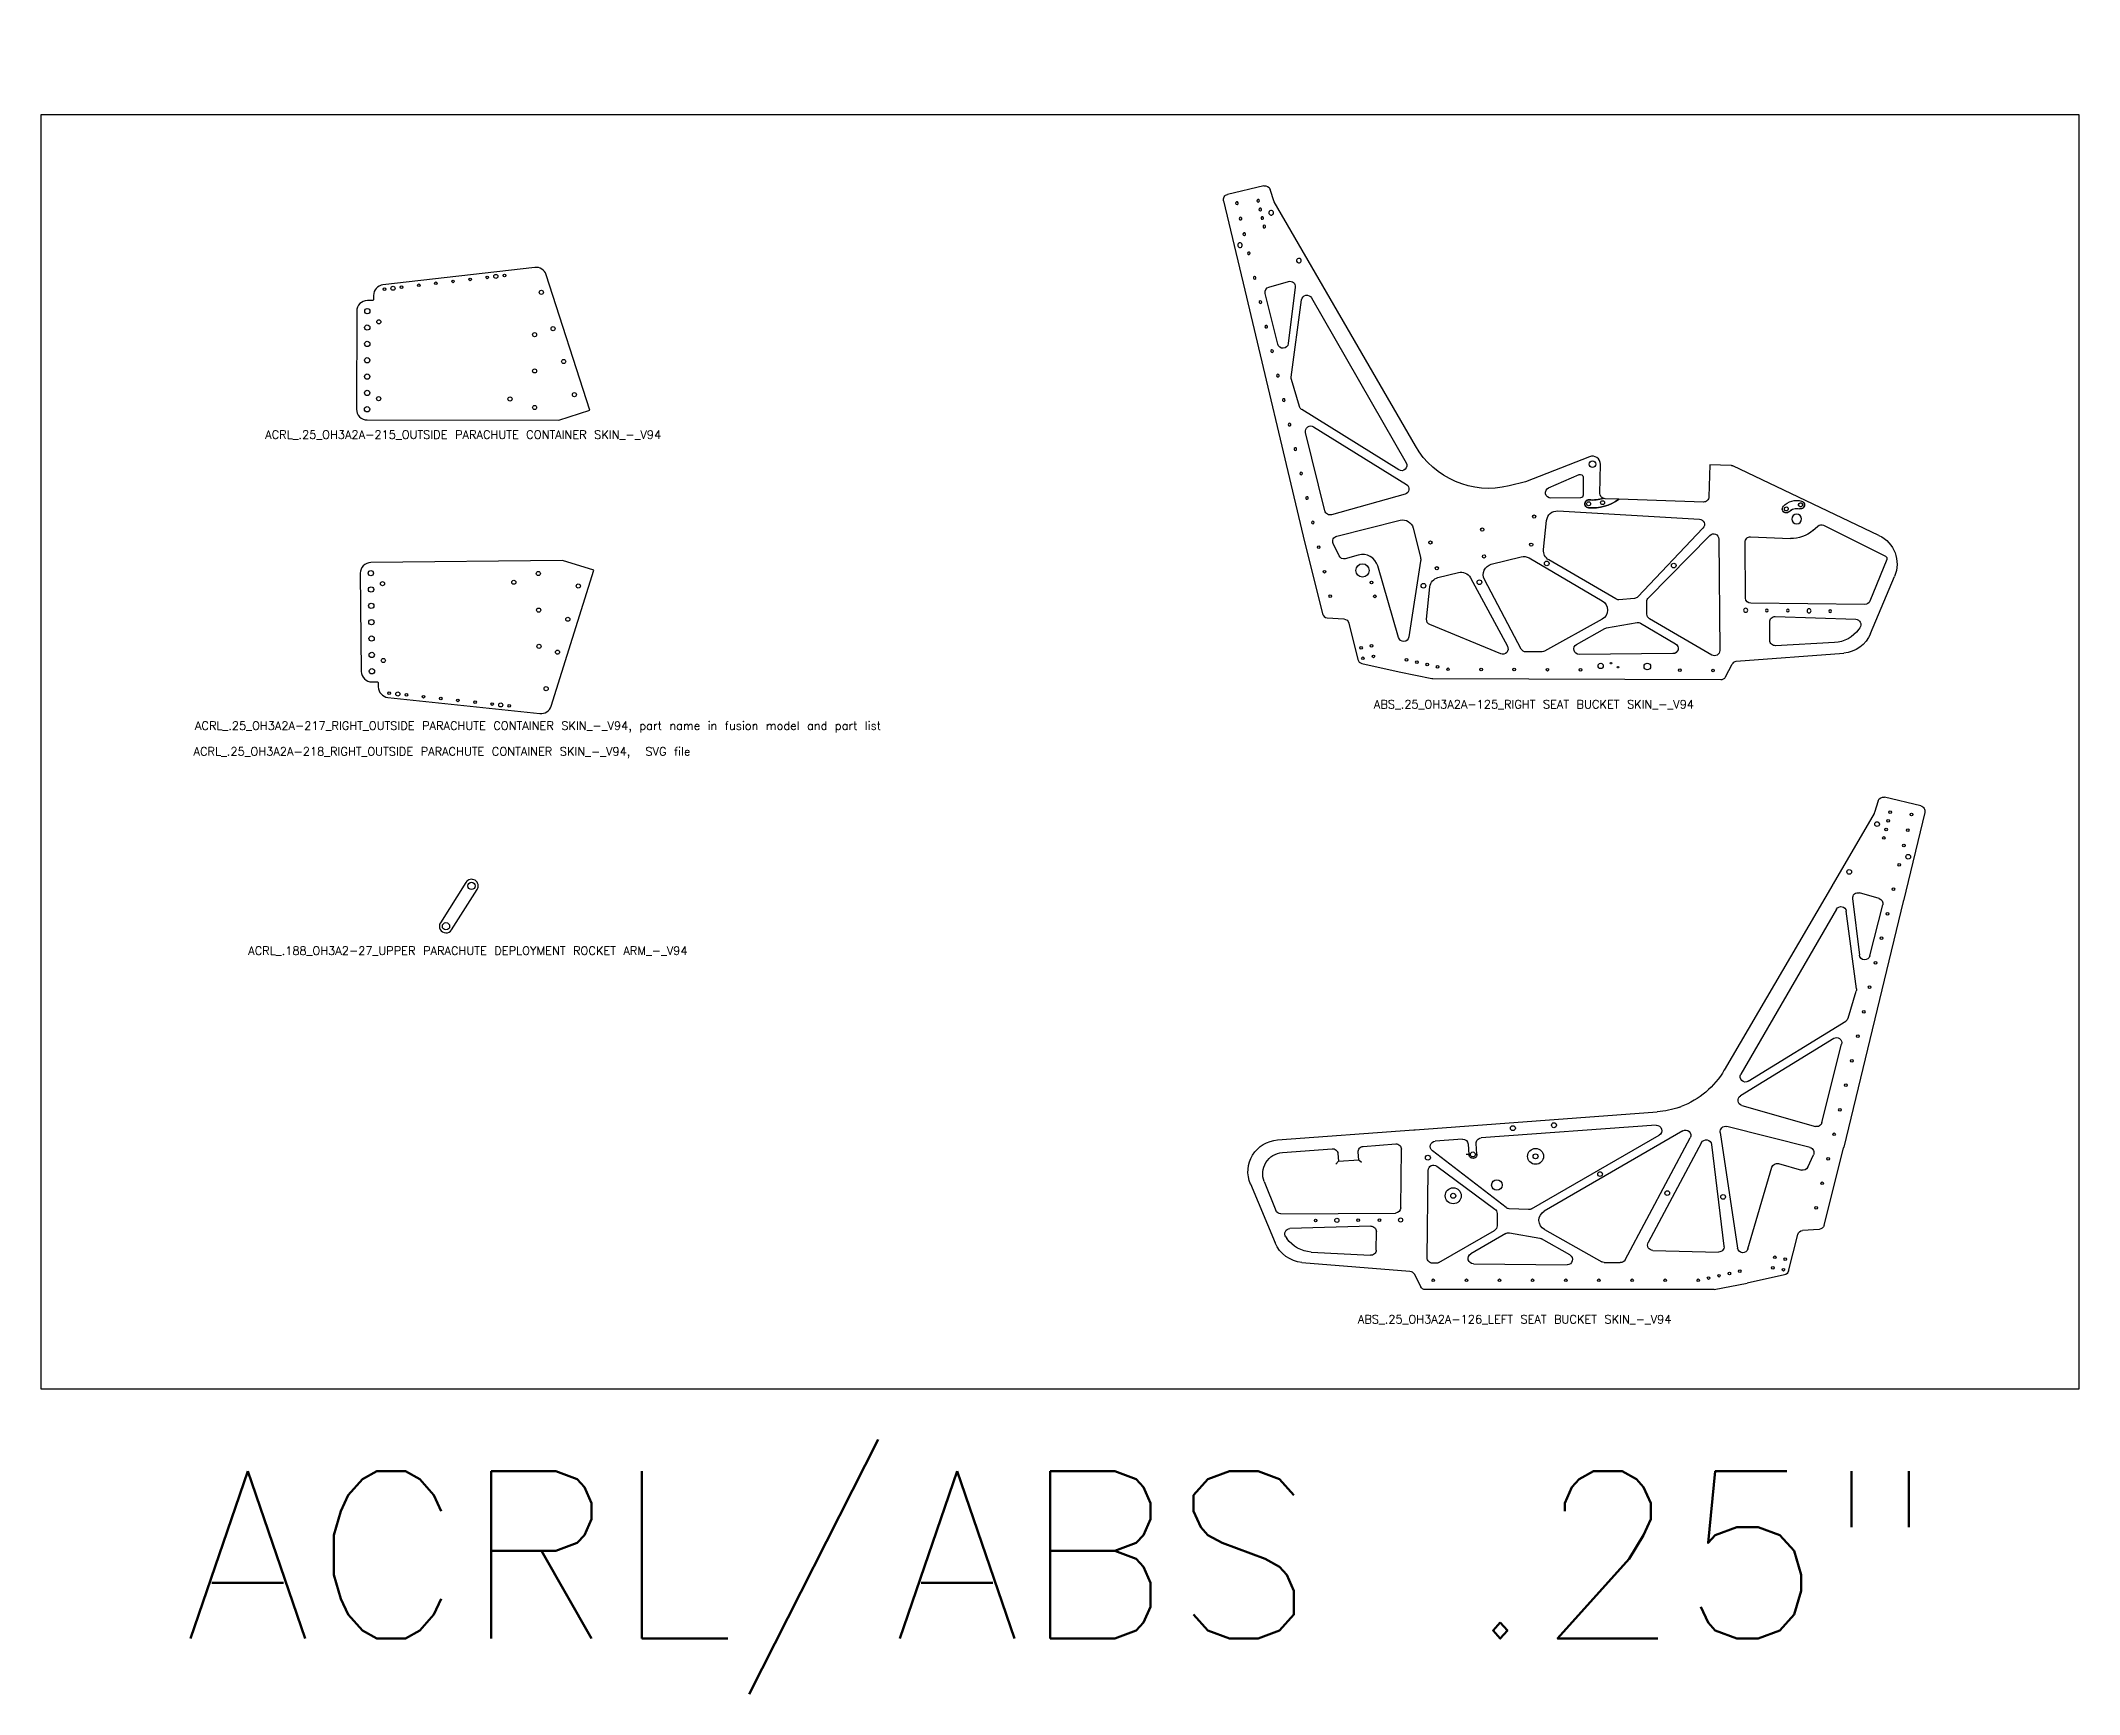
# Model space of a CAD drawing. Header units: inches. Extents: x 109 to 1721, y 29 to 669.
# Drawn here: x 881 to 977, y 32.7 to 110.6 of the extents above; entities that cross this region are included whole.
import ezdxf

# ---------------------------------------------------------------- set-up
doc = ezdxf.new("R2010")
doc.units = ezdxf.units.IN
doc.header["$LTSCALE"] = 0.03937
doc.header["$MEASUREMENT"] = 0
doc.styles.get("Standard").update_dxf_attribs({"font": 'txt.shx'})

msp = doc.modelspace()

# ---------------------------------------------------------------- texts
for s, height, p in [('ACRL_.25_OH3A2A-215_OUTSIDE PARACHUTE CONTAINER SKIN_-_V94', 0.3937, (891.602, 91.834)), ('ABS_.25_OH3A2A-125_RIGHT SEAT BUCKET SKIN_-_V94', 0.3937, (943.816, 79.133)), ('ACRL_.25_OH3A2A-217_RIGHT_OUTSIDE PARACHUTE CONTAINER SKIN_-_V94, part name in fusion model and part list', 0.393701, (888.296, 78.126)), ('ACRL_.25_OH3A2A-218_RIGHT_OUTSIDE PARACHUTE CONTAINER SKIN_-_V94,  SVG file', 0.3937, (888.228, 76.912)), ('ACRL_.188_OH3A2-27_UPPER PARACHUTE DEPLOYMENT ROCKET ARM_-_V94', 0.3937, (890.805, 67.529)), ('ABS_.25_OH3A2A-126_LEFT SEAT BUCKET SKIN_-_V94', 0.3937, (943.06, 50.169)), ('ACRL/ABS .25"', 7.87402, (887.742, 35.329))]:
    msp.add_text(s, height=height).set_placement(p)

# ---------------------------------------------------------------- linework, layer by layer
for p, q in [((938.633, 103.749), (936.924, 103.344)), ((936.738, 103.042), (937.737, 98.84)), ((939.115, 102.998), (938.929, 103.582)), ((941.06, 99.639), (939.115, 102.998)), ((938.875, 98.983), (939.799, 99.245)), ((940.115, 98.974), (939.785, 96.317)), ((945.771, 91.5), (941.06, 99.639)), ((937.737, 98.84), (940.491, 87.246)), ((939.294, 96.287), (938.7, 98.683)), ((939.922, 94.729), (940.415, 98.381)), ((940.879, 98.472), (945.338, 90.703)), ((940.308, 93.356), (939.93, 94.625)), ((944.988, 90.367), (940.416, 93.216)), ((940.978, 92.402), (945.355, 89.681)), ((941.512, 88.437), (940.603, 92.13)), ((967.602, 87.286), (960.728, 90.558)), ((945.29, 89.229), (941.822, 88.256)), ((964.489, 87.516), (964.722, 87.723)), ((964.997, 87.759), (967.909, 86.304)), ((961.32, 84.334), (961.301, 86.968)), ((961.56, 87.219), (963.436, 87.14)), ((967.969, 86.145), (967.175, 84.189)), ((967.203, 82.656), (968.337, 85.345)), ((966.942, 84.033), (961.567, 84.086)), ((962.465, 82.338), (962.459, 83.211)), ((962.716, 83.463), (966.509, 83.332)), ((966.703, 82.938), (966.649, 82.862)), ((960.885, 81.355), (965.943, 81.745)), ((965.509, 82.233), (962.727, 82.09)), ((969.576, 74.541), (967.868, 74.954)), ((967.37, 74.181), (965.443, 70.881)), ((967.572, 74.788), (967.392, 74.23)), ((969.76, 74.239), (968.752, 70.071)), ((965.423, 70.847), (960.319, 62.105)), ((966.364, 70.177), (966.683, 67.514)), ((967.605, 70.182), (966.682, 70.447)), ((965.598, 69.677), (961.102, 61.911)), ((968.743, 70.034), (965.944, 58.475)), ((966.538, 65.924), (966.062, 69.584)), ((967.173, 67.482), (967.778, 69.88)), ((966.145, 64.55), (966.529, 65.819)), ((961.45, 61.573), (966.037, 64.41)), ((965.471, 63.596), (961.081, 60.888)), ((964.918, 59.626), (965.844, 63.323)), ((945.757, 59.29), (957.16, 60.133)), ((961.143, 60.434), (964.607, 59.446)), ((939.275, 58.811), (945.698, 59.286)), ((943.306, 58.507), (944.844, 58.624)), ((947.99, 58.844), (946.705, 58.751)), ((948.257, 58.612), (948.292, 58.129)), ((948.666, 58.141), (948.63, 58.639)), ((957.105, 59.501), (948.862, 58.907)), ((951.239, 55.562), (957.248, 59.035)), ((958.368, 59.247), (951.84, 55.456)), ((955.644, 53.164), (958.714, 58.913)), ((959.249, 58.684), (956.737, 53.978)), ((959.718, 58.596), (960.304, 53.809)), ((960.124, 59.166), (960.941, 53.714)), ((964.355, 58.451), (960.433, 59.445)), ((939.506, 58.217), (941.851, 58.396)), ((942.146, 57.809), (942.031, 57.674)), ((942.119, 58.165), (942.146, 57.809)), ((942.146, 57.809), (943.103, 57.881)), ((943.103, 57.881), (943.076, 58.238)), ((943.103, 57.881), (943.237, 57.766)), ((945.081, 55.615), (945.113, 58.372)), ((950.044, 55.623), (946.571, 58.304)), ((962.868, 57.694), (963.952, 57.389)), ((964.246, 57.523), (964.519, 58.102)), ((965.017, 54.788), (965.935, 58.438)), ((938.002, 56.736), (939.163, 53.962)), ((938.654, 56.847), (939.198, 55.495)), ((946.328, 53.261), (946.375, 57.379)), ((946.774, 57.577), (949.516, 55.554)), ((961.428, 53.681), (962.56, 57.524)), ((939.432, 55.338), (944.832, 55.368)), ((943.675, 54.75), (939.864, 54.635)), ((949.617, 55.353), (949.618, 54.769)), ((951.102, 55.528), (950.185, 55.571)), ((939.667, 54.242), (939.721, 54.165)), ((943.922, 53.623), (943.933, 54.497)), ((946.877, 53.04), (949.493, 54.552)), ((950.029, 54.404), (948.38, 53.446)), ((950.197, 54.434), (951.631, 54.185)), ((953.044, 53.396), (951.713, 54.156)), ((951.846, 54.587), (954.548, 53.072)), ((963.343, 52.638), (963.777, 54.359)), ((964.792, 54.6), (964.002, 54.547)), ((940.426, 53.046), (945.506, 52.634)), ((940.864, 53.532), (943.659, 53.377)), ((946.749, 53.006), (946.575, 53.008)), ((948.502, 52.98), (952.917, 52.929)), ((954.667, 53.04), (955.421, 53.032)), ((956.95, 53.61), (960.049, 53.529)), ((945.706, 52.501), (946.021, 51.899)), ((959.845, 51.77), (961.392, 52.064)), ((963.155, 52.456), (961.392, 52.064)), ((959.799, 51.765), (946.242, 51.765))]:
    msp.add_line(p, q)
at = {"color": 0, "linetype": 'ByBlock', "lineweight": -2}
msp.add_lwpolyline([(977.034, 47.089), (977.034, 107.089), (881.034, 107.089), (881.034, 47.089)], close=True, dxfattribs=at)
for points in [[(896.402, 92.724), (905.436, 92.704), (906.899, 93.176), (904.838, 99.562, 0.357408), (904.305, 99.905), (897.15, 99.082, 0.380425), (896.707, 98.587), (896.706, 98.406, -0.414214), (896.644, 98.344), (896.414, 98.344, 0.414214), (895.913, 97.846), (895.903, 93.225, 0.414214)], [(952.047, 89.523), (953.491, 90.15, -0.537445), (953.666, 90.036), (953.672, 89.18, -0.414214), (953.548, 89.054), (952.149, 89.044, -0.816871)], [(955.204, 84.291), (952.053, 86.13, -0.294718), (951.808, 86.614), (951.951, 87.989, -0.400665), (952.477, 88.436), (959.148, 88.052, -0.638144), (959.315, 87.63), (956.247, 84.395, -0.184452), (956.087, 84.318), (955.351, 84.257, -0.153915)], [(954.617, 89.03, -0.099523), (953.956, 88.958, 1), (953.922, 88.584, 0.185647), (955.346, 88.989), (954.705, 89.01, -0.091335)], [(942.072, 87.253), (945.057, 87.996, -0.413875), (945.663, 87.632), (946.005, 86.261, -0.099823), (946.015, 86.064), (945.465, 82.501, -0.803059), (944.978, 82.47), (944, 85.843, 0.41065), (943.08, 86.357), (942.47, 86.188, -0.366258), (942.176, 86.324), (941.905, 86.905, -0.471832)], [(959.728, 81.65), (956.8, 83.359, -0.264684), (956.676, 83.573), (956.672, 84.172, -0.198912), (956.744, 84.349), (959.637, 87.286, -0.668179), (960.065, 87.112), (960.104, 81.867, -0.581423)], [(905.609, 86.103), (896.575, 86.006, 0.414214), (896.08, 85.501), (896.13, 80.881, 0.414214), (896.635, 80.386), (896.864, 80.388, -0.414214), (896.928, 80.327), (896.93, 80.146, 0.380425), (897.377, 79.654), (904.539, 78.892, 0.357408), (905.069, 79.24), (907.076, 85.643)], [(946.298, 83.341), (946.459, 84.867, -0.314888), (946.835, 85.299), (947.798, 85.54, -0.342685), (948.359, 85.293), (950.105, 82.06, -0.705087), (949.79, 81.71), (946.451, 83.084, -0.333013)], [(950.759, 81.928), (949.026, 85.209, -0.486755), (949.346, 85.927), (950.753, 86.279, -0.196314), (951.127, 86.225), (954.574, 84.204, -0.580682), (954.563, 83.335), (951.856, 81.832, -0.125522), (951.736, 81.801), (950.982, 81.795, -0.279979)], [(956.38, 83.144), (958.026, 82.18, -0.761724), (957.901, 81.714), (953.486, 81.681, -0.77389), (953.361, 82.149), (954.696, 82.903, -0.086903), (954.777, 82.932), (956.212, 83.175, -0.176327)], [(968.193, 74.247, -1), (968.068, 74.247, -1)], [(969.195, 74.134, -1), (969.07, 74.134, -1)], [(967.624, 73.684, -1), (967.403, 73.684, -1)], [(967.899, 73.033, -1), (967.774, 73.033, -1)], [(967.997, 73.437, -1), (967.872, 73.437, -1)], [(968.095, 73.842, -1), (967.97, 73.842, -1)], [(969.018, 73.405, -1), (968.893, 73.405, -1)], [(968.842, 72.676, -1), (968.717, 72.676, -1)], [(969.091, 72.148, -1), (968.87, 72.148, -1)], [(901.586, 70.607, 1), (901.058, 70.942), (899.854, 69.041, 1), (900.382, 68.707)], [(966.311, 71.436, -1), (966.09, 71.436, -1)], [(968.623, 71.772, -1), (968.498, 71.772, -1)], [(968.344, 70.618, -1), (968.219, 70.618, -1)], [(968.064, 69.465, -1), (967.939, 69.465, -1)], [(967.785, 68.311, -1), (967.66, 68.311, -1)], [(967.506, 67.157, -1), (967.381, 67.157, -1)], [(967.226, 66.002, -1), (967.101, 66.002, -1)], [(966.947, 64.848, -1), (966.822, 64.848, -1)], [(966.667, 63.694, -1), (966.542, 63.694, -1)], [(966.388, 62.54, -1), (966.263, 62.54, -1)], [(966.109, 61.386, -1), (965.984, 61.386, -1)], [(952.18, 59.506, -0.998991), (952.414, 59.506, -0.998991)], [(965.829, 60.232, -1), (965.704, 60.232, -1)], [(950.246, 59.366, -0.998991), (950.48, 59.366, -0.998991)], [(965.55, 59.078, -1), (965.425, 59.078, -1)], [(946.243, 57.974, -0.998991), (946.477, 57.974, -0.998991)], [(948.362, 58.127, -0.998991), (948.596, 58.127, -0.998991)], [(951.806, 58.038, -1), (951.056, 58.038, -1)], [(951.314, 58.038, -0.998991), (951.548, 58.038, -0.998991)], [(965.271, 57.924, -1), (965.146, 57.924, -1)], [(949.86, 56.688, -1), (949.36, 56.688, -1)], [(954.356, 57.204, -0.99768), (954.577, 57.204, -0.99768)], [(964.991, 56.77, -1), (964.866, 56.77, -1)], [(947.929, 56.181, -1), (947.179, 56.181, -1)], [(947.437, 56.181, -0.998991), (947.671, 56.181, -0.998991)], [(957.743, 56.306, -1), (957.522, 56.306, -1)], [(960.375, 56.13, -1), (960.154, 56.13, -1)], [(941.137, 55.018, -1), (941.012, 55.018, -1)], [(941.977, 55.023, -0.998891), (942.171, 55.023, -0.998891)], [(943.136, 55.029, -1), (943.011, 55.029, -1)], [(944.136, 55.034, -1), (944.011, 55.034, -1)], [(944.977, 55.04, -1), (945.171, 55.04, -1)], [(964.712, 55.616, -1), (964.587, 55.616, -1)], [(962.671, 52.792, -1), (962.546, 52.792, -1)], [(962.764, 53.283, -1), (962.639, 53.283, -1)], [(963.255, 53.191, -1), (963.13, 53.191, -1)], [(946.676, 52.2, -1), (946.551, 52.2, -1)], [(948.236, 52.2, -1), (948.111, 52.2, -1)], [(949.796, 52.2, -1), (949.671, 52.2, -1)], [(951.356, 52.2, -1), (951.231, 52.2, -1)], [(952.916, 52.2, -1), (952.791, 52.2, -1)], [(954.476, 52.2, -1), (954.351, 52.2, -1)], [(956.036, 52.2, -1), (955.911, 52.2, -1)], [(957.596, 52.2, -1), (957.471, 52.2, -1)], [(959.156, 52.2, -1), (959.031, 52.2, -1)], [(959.644, 52.308, -1), (959.519, 52.308, -1)], [(960.132, 52.417, -1), (960.007, 52.417, -1)], [(960.62, 52.525, -1), (960.495, 52.525, -1)], [(961.108, 52.634, -1), (960.983, 52.634, -1)], [(963.163, 52.7, -1), (963.038, 52.7, -1)]]:
    msp.add_lwpolyline(points, format="xyb", close=True)
for points in [[(960.654, 90.58), (960.654, 90.581, 0.0128), (960.641, 90.582), (959.645, 90.615), (959.595, 89.098, -0.414214), (959.337, 88.856), (955.346, 88.989, -0.185647), (953.922, 88.584, -1), (953.956, 88.958, 0.099523), (954.617, 89.03, -0.305831), (954.464, 89.264), (954.483, 90.633, 0.533232), (953.971, 90.987), (950.961, 89.804), (950.184, 89.614)], [(940.491, 87.246), (941.394, 83.593, 0.325129), (941.619, 83.403), (942.408, 83.347, -0.324972), (942.632, 83.158), (943.059, 81.436, 0.28351), (943.246, 81.252), (945.007, 80.853), (946.553, 80.552, 0.047001), (946.599, 80.547), (960.156, 80.49, 0.278978), (960.378, 80.623), (960.696, 81.223, -0.085671), (960.77, 81.317)]]:
    msp.add_lwpolyline(points, format="xyb")
for centre, radius in [((897.219, 98.879), 0.0625), ((897.623, 98.925), 0.0968), ((898.027, 98.972), 0.0625), ((898.834, 99.064), 0.0625), ((899.641, 99.157), 0.0625), ((900.448, 99.25), 0.0625), ((901.255, 99.343), 0.0625), ((902.063, 99.436), 0.0625), ((902.466, 99.482), 0.0968), ((902.87, 99.529), 0.0625), ((896.413, 97.844), 0.125), ((904.609, 98.733), 0.0968), ((896.411, 97.074), 0.125), ((896.954, 97.343), 0.0967), ((905.162, 97.021), 0.0968), ((896.41, 96.304), 0.125), ((904.289, 96.739), 0.0968), ((896.408, 95.534), 0.125), ((904.29, 95.032), 0.0968), ((905.661, 95.474), 0.0968), ((896.404, 93.994), 0.125), ((896.406, 94.764), 0.125), ((896.403, 93.224), 0.125), ((896.946, 93.723), 0.0968), ((903.13, 93.709), 0.0968), ((904.291, 93.309), 0.0968), ((906.165, 93.914), 0.0968), ((954.108, 90.638), 0.156), ((954.108, 90.638), 0.156), ((953.93, 88.772), 0.094), ((953.93, 88.772), 0.094), ((954.587, 88.826), 0.094), ((954.587, 88.826), 0.094), ((948.921, 87.56), 0.076), ((948.921, 87.56), 0.076), ((951.365, 88.171), 0.076), ((951.365, 88.171), 0.076), ((941.216, 86.729), 0.0625), ((941.216, 86.729), 0.0625), ((946.478, 86.949), 0.076), ((946.478, 86.949), 0.076), ((951.226, 86.848), 0.076), ((951.226, 86.848), 0.076), ((896.58, 85.506), 0.125), ((904.469, 85.488), 0.0968), ((941.491, 85.574), 0.0625), ((941.491, 85.574), 0.0625), ((943.28, 85.634), 0.313), ((943.28, 85.634), 0.313), ((946.781, 85.737), 0.076), ((946.781, 85.737), 0.076), ((949.004, 86.293), 0.076), ((949.004, 86.293), 0.076), ((951.955, 85.964), 0.111), ((951.955, 85.964), 0.111), ((957.937, 85.865), 0.111), ((957.937, 85.865), 0.111), ((896.588, 84.736), 0.125), ((897.127, 85.012), 0.0968), ((903.311, 85.078), 0.0968), ((906.348, 84.899), 0.0968), ((941.765, 84.419), 0.0625), ((941.765, 84.419), 0.0625), ((943.705, 85.067), 0.0645), ((943.705, 85.067), 0.0645), ((946.152, 84.914), 0.111), ((946.152, 84.914), 0.111), ((948.785, 85.079), 0.111), ((948.785, 85.079), 0.111), ((896.597, 83.966), 0.125), ((904.483, 83.765), 0.0968), ((943.86, 84.415), 0.0645), ((943.86, 84.415), 0.0645), ((896.605, 83.196), 0.125), ((905.857, 83.334), 0.0968), ((896.613, 82.426), 0.125), ((896.621, 81.656), 0.125), ((904.496, 82.058), 0.0968), ((905.371, 81.784), 0.0968), ((943.211, 81.988), 0.0625), ((943.211, 81.988), 0.0625), ((943.703, 82.078), 0.0625), ((943.703, 82.078), 0.0625), ((943.793, 81.586), 0.0625), ((943.793, 81.586), 0.0625), ((896.63, 80.886), 0.125), ((897.166, 81.392), 0.0967), ((943.302, 81.496), 0.0625), ((945.356, 81.421), 0.0625), ((945.356, 81.421), 0.0625), ((945.844, 81.311), 0.0625), ((945.844, 81.311), 0.0625), ((946.332, 81.2), 0.0625), ((946.332, 81.2), 0.0625), ((946.819, 81.09), 0.0625), ((946.819, 81.09), 0.0625), ((947.307, 80.979), 0.0625), ((947.307, 80.979), 0.0625), ((948.867, 80.972), 0.0625), ((948.867, 80.972), 0.0625), ((950.427, 80.966), 0.0625), ((950.427, 80.966), 0.0625), ((951.987, 80.959), 0.0625), ((951.987, 80.959), 0.0625), ((953.547, 80.952), 0.0625), ((953.547, 80.952), 0.0625), ((954.497, 81.138), 0.125), ((954.497, 81.138), 0.125), ((954.987, 81.267), 0.0365), ((954.987, 81.267), 0.0365), ((955.317, 81.079), 0.0365), ((955.317, 81.079), 0.0365), ((956.694, 81.105), 0.156), ((956.694, 81.105), 0.156), ((958.227, 80.933), 0.0625), ((958.227, 80.933), 0.0625), ((959.787, 80.926), 0.0625), ((959.787, 80.926), 0.0625), ((897.445, 79.858), 0.0625), ((897.849, 79.815), 0.0968), ((898.253, 79.772), 0.0625), ((899.061, 79.686), 0.0625), ((904.833, 80.067), 0.0968), ((899.869, 79.601), 0.0625), ((900.677, 79.515), 0.0625), ((901.485, 79.429), 0.0625), ((902.292, 79.343), 0.0625), ((902.696, 79.3), 0.0968), ((903.1, 79.257), 0.0625), ((901.322, 70.775), 0.172), ((900.118, 68.874), 0.172)]:
    msp.add_circle(centre, radius)
at = {"extrusion": (0, 0, -1)}
for centre, radius, start, end in [((-967.81, 74.711), 0.25, 17.91745, 103.60195), ((-967.154, 74.307), 0.25, 197.91787, 210.27704), ((-969.518, 74.298), 0.25, 103.60226, 193.6086), ((-966.613, 70.207), 0.25, 353.18682, 106.05576), ((-967.536, 69.941), 0.25, 106.0554, 194.15893), ((-965.814, 69.552), 0.25, 30.06564, 172.59713), ((-966.931, 67.543), 0.25, 194.15964, 353.18622), ((-966.29, 65.892), 0.25, 172.59681, 196.84793), ((-965.905, 64.622), 0.25, 196.84845, 238.26416), ((-965.602, 63.384), 0.25, 58.32358, 194.07088), ((-956.865, 64.122), 4, 210.27645, 249.24473), ((-961.319, 61.786), 0.25, 238.26415, 30.06527), ((-961.212, 60.675), 0.25, 285.92402, 58.32332), ((-956.865, 64.122), 4, 250.23911, 265.7708), ((-964.675, 59.687), 0.25, 194.07107, 285.92384), ((-939.386, 57.315), 1.5, 337.28738, 85.77079), ((-944.863, 58.374), 0.25, 85.64451, 180.66647), ((-946.723, 58.502), 0.25, 307.66713, 85.87491), ((-948.008, 58.594), 0.25, 85.87475, 175.87475), ((-948.88, 58.657), 0.25, 355.87477, 85.87497), ((-957.123, 59.252), 0.25, 85.87444, 239.96785), ((-958.494, 59.03), 0.25, 59.85551, 208.10203), ((-959.47, 58.566), 0.25, 28.10225, 173.02377), ((-960.372, 59.203), 0.25, 351.48079, 104.21681), ((-939.582, 57.22), 1, 338.07121, 85.64434), ((-941.87, 58.147), 0.25, 85.64435, 175.64436), ((-943.325, 58.257), 0.25, 355.64435, 85.6444), ((-946.625, 57.376), 0.25, 0.66636, 126.41897), ((-948.479, 58.127), 0.187, 175.87479, 0.66643), ((-962.8, 57.453), 0.25, 16.41484, 105.71676), ((-964.293, 58.209), 0.25, 104.21668, 205.25427), ((-964.02, 57.629), 0.25, 205.25418, 285.71719), ((-939.43, 55.588), 0.25, 269.68594, 338.07113), ((-943.683, 54.5), 0.25, 88.2845, 180.66649), ((-944.831, 55.618), 0.25, 180.66647, 269.68564), ((-949.368, 54.769), 0.25, 179.96771, 239.9677), ((-949.367, 55.353), 0.25, 126.41885, 179.96779), ((-950.196, 55.821), 0.25, 272.66713, 307.66713), ((-951.114, 55.778), 0.25, 239.96773, 272.66721), ((-952.091, 55.023), 0.5, 299.28427, 59.85606), ((-964.775, 54.849), 0.25, 194.12088, 266.16403), ((-940.547, 54.541), 1.5, 274.6354, 337.28739), ((-939.872, 54.386), 0.25, 324.82887, 88.28464), ((-940.947, 55.029), 1.5, 273.17112, 324.82888), ((-950.154, 54.188), 0.25, 59.85614, 99.85597), ((-951.589, 53.938), 0.25, 99.85607, 119.72281), ((-956.957, 53.86), 0.25, 271.50737, 28.10205), ((-960.056, 53.779), 0.25, 173.0239, 271.50784), ((-964.019, 54.298), 0.25, 14.1534, 86.1644), ((-943.672, 53.626), 0.25, 180.66619, 273.17106), ((-946.578, 53.258), 0.25, 270.66641, 0.66644), ((-946.752, 53.256), 0.25, 239.96778, 270.66628), ((-948.505, 53.23), 0.25, 270.66661, 59.85608), ((-952.92, 53.179), 0.25, 119.72285, 270.66643), ((-954.67, 53.29), 0.25, 270.66633, 299.28427), ((-955.424, 53.282), 0.25, 208.1019, 270.66617), ((-961.188, 53.751), 0.25, 196.4156, 351.48009), ((-945.486, 52.385), 0.25, 94.63522, 122.69988), ((-945.484, 52.385), 0.25, 141.05582, 152.3516), ((-946.242, 52.015), 0.25, 270.00001, 332.3518), ((-963.1, 52.7), 0.25, 194.1534, 257.46773), ((-959.799, 52.015), 0.25, 259.23617, 269.99978)]:
    msp.add_arc(centre, radius, start, end, dxfattribs=at)
for centre, major_axis, ratio, start_param, end_param in [((938.691, 103.506), (-0.059, 0.243), 1, 0.004537, 1.500016), ((936.981, 103.1), (-0.059, 0.243), 1, 4.716809, 6.287723), ((938.943, 98.743), (-0.243, -0.059), 0.998049, 6.27995, 7.817645), ((939.867, 99.005), (0.243, 0.059), 0.998049, 4.676053, 6.645983), ((940.662, 98.348), (-0.243, -0.059), 0.998049, 0.373085, 2.860743), ((939.537, 96.347), (0.243, 0.059), 0.998049, 0.362797, 3.138358), ((940.17, 94.696), (-0.243, -0.059), 0.998049, 6.233007, 6.656271), ((940.548, 93.428), (-0.243, -0.059), 0.998049, 5.510165, 6.233007), ((940.846, 92.19), (-0.243, -0.059), 0.998049, 6.281485, 8.650729), ((949.234, 93.5), (-0.949, 3.886), 0.999987, 3.141593, 4.427851), ((945.121, 90.579), (0.243, 0.059), 0.998049, 6.002336, 8.651757), ((960.621, 90.332), (-0.002, 0.25), 0.995396, 0.139588, 0.449836), ((945.222, 89.469), (0.243, 0.059), 0.998049, 5.509137, 7.819941), ((941.755, 88.496), (-0.243, -0.059), 0.998049, 4.678348, 6.281485), ((963.239, 88.531), (0.001, -0.187), 0.995396, 5.482032, 8.623625), ((963.234, 88.531), (0.001, -0.187), 0.995396, 5.482032, 8.623625), ((963.729, 88.057), (-0.006, 0.875), 0.995396, 5.482032, 6.551156), ((963.734, 88.057), (-0.006, 0.875), 0.995396, 5.482032, 6.551156), ((963.239, 88.531), (0.0007, -0.094), 0.995396, 5.482032, 8.623625), ((963.239, 88.531), (0.0007, -0.094), 0.995396, 5.482032, 8.623625), ((963.239, 88.531), (-0.0007, 0.094), 0.995396, 5.482032, 8.623625), ((963.239, 88.531), (-0.0007, 0.094), 0.995396, 5.482032, 8.623625), ((963.729, 88.057), (-0.004, 0.5), 0.995396, 5.482032, 6.551156), ((963.734, 88.057), (-0.004, 0.5), 0.995396, 5.482032, 6.551156), ((963.91, 88.721), (-0.0007, 0.094), 0.995396, 3.409563, 6.551156), ((963.91, 88.721), (-0.0007, 0.094), 0.995396, 3.409563, 6.551156), ((963.905, 88.721), (0.001, -0.187), 0.995396, 3.409563, 6.551156), ((963.91, 88.721), (0.001, -0.187), 0.995396, 3.409563, 6.551156), ((963.91, 88.721), (0.0007, -0.094), 0.995396, 3.409563, 6.551156), ((963.91, 88.721), (0.0007, -0.094), 0.995396, 3.409563, 6.551156), ((963.499, 88.639), (0.011, -1.5), 0.995396, 5.565717, 6.33269), ((964.887, 87.536), (-0.002, 0.25), 0.995396, 5.565717, 6.752243), ((961.55, 86.97), (-0.002, 0.25), 0.995396, 4.712389, 6.33269), ((966.963, 85.93), (0.011, -1.5), 0.995396, 3.591429, 5.120431), ((967.853, 86.192), (0.001, -0.125), 0.995396, 3.610651, 5.106752), ((961.569, 84.336), (0.002, -0.25), 0.995396, 0.01712, 1.570796), ((966.945, 84.283), (0.002, -0.25), 0.995396, 5.106752, 6.300305), ((962.707, 83.213), (-0.002, 0.25), 0.995396, 4.712389, 6.324758), ((965.433, 83.731), (0.011, -1.5), 0.995396, 5.337873, 6.239471), ((965.829, 83.241), (0.011, -1.5), 0.995396, 5.120431, 6.213915), ((966.5, 83.082), (-0.002, 0.25), 0.995396, 0.041573, 2.19628), ((962.714, 82.34), (0.002, -0.25), 0.995396, 6.239471, 7.853982), ((960.904, 81.106), (-0.002, 0.25), 0.995396, 5.724096, 6.213915)]:
    msp.add_ellipse(centre, major_axis=major_axis, ratio=ratio, start_param=start_param, end_param=end_param, dxfattribs=at)
for centre, major_axis, ratio in [((937.366, 102.935), (-0.0147, 0.0607), 1), ((937.366, 102.935), (-0.0147, 0.0607), 1), ((938.368, 103.044), (-0.0147, 0.0607), 1), ((938.368, 103.044), (-0.0147, 0.0607), 1), ((937.54, 102.205), (-0.0147, 0.0607), 1), ((937.54, 102.205), (-0.0147, 0.0607), 1), ((938.464, 102.639), (-0.0147, 0.0607), 1), ((938.464, 102.639), (-0.0147, 0.0607), 1), ((938.561, 102.233), (-0.0147, 0.0607), 1), ((938.561, 102.233), (-0.0147, 0.0607), 1), ((938.657, 101.828), (-0.0147, 0.0607), 1), ((938.657, 101.828), (-0.0147, 0.0607), 1), ((938.983, 102.479), (-0.026, 0.107), 1), ((938.983, 102.479), (-0.026, 0.107), 1), ((937.51, 100.949), (-0.026, 0.107), 1), ((937.51, 100.949), (-0.026, 0.107), 1), ((937.713, 101.475), (-0.0147, 0.0607), 1), ((937.713, 101.475), (-0.0147, 0.0607), 1), ((937.928, 100.571), (-0.0147, 0.0607), 1), ((937.928, 100.571), (-0.0147, 0.0607), 1), ((940.286, 100.224), (-0.026, 0.107), 1), ((940.286, 100.224), (-0.026, 0.107), 1), ((938.202, 99.416), (-0.0147, 0.0607), 1), ((938.202, 99.416), (-0.0147, 0.0607), 1), ((938.475, 98.269), (-0.0607, -0.0148), 0.998049), ((938.475, 98.269), (-0.0607, -0.0148), 0.998049), ((938.749, 97.116), (-0.0607, -0.0148), 0.998049), ((938.749, 97.116), (-0.0607, -0.0148), 0.998049), ((939.023, 95.963), (-0.0607, -0.0148), 0.998049), ((939.023, 95.963), (-0.0607, -0.0148), 0.998049), ((939.296, 94.81), (-0.0607, -0.0148), 0.998049), ((939.296, 94.81), (-0.0607, -0.0148), 0.998049), ((939.57, 93.657), (-0.0607, -0.0148), 0.998049), ((939.57, 93.657), (-0.0607, -0.0148), 0.998049), ((939.844, 92.504), (-0.0607, -0.0148), 0.998049), ((939.844, 92.504), (-0.0607, -0.0148), 0.998049), ((940.118, 91.351), (-0.0607, -0.0148), 0.998049), ((940.118, 91.351), (-0.0607, -0.0148), 0.998049), ((940.392, 90.198), (-0.0607, -0.0148), 0.998049), ((940.392, 90.198), (-0.0607, -0.0148), 0.998049), ((940.666, 89.045), (-0.0607, -0.0148), 0.998049), ((940.666, 89.045), (-0.0607, -0.0148), 0.998049), ((940.94, 87.891), (-0.0607, -0.0148), 0.998049), ((940.94, 87.891), (-0.0607, -0.0148), 0.998049), ((963.729, 88.057), (-0.002, 0.234), 0.995396), ((963.729, 88.057), (-0.002, 0.234), 0.995396), ((961.325, 83.759), (-0.0007, 0.0967), 0.995396), ((961.325, 83.759), (-0.0007, 0.0967), 0.995396), ((962.32, 83.749), (-0.0005, 0.0625), 0.995396), ((962.32, 83.749), (-0.0005, 0.0625), 0.995396), ((963.315, 83.74), (-0.0005, 0.0625), 0.995396), ((963.315, 83.74), (-0.0005, 0.0625), 0.995396), ((964.311, 83.73), (-0.0007, 0.0967), 0.995396), ((964.311, 83.73), (-0.0007, 0.0967), 0.995396), ((965.306, 83.72), (-0.0005, 0.0625), 0.995396), ((965.306, 83.72), (-0.0005, 0.0625), 0.995396)]:
    msp.add_ellipse(centre, major_axis=major_axis, ratio=ratio, dxfattribs=at)
for points, degree in [([(965.423, 70.847), (965.429, 70.858), (965.436, 70.869), (965.443, 70.881)], 3), ([(968.752, 70.071), (968.749, 70.059), (968.746, 70.046), (968.743, 70.034)], 3), ([(958.217, 60.358), (958.239, 60.366), (958.261, 60.373), (958.282, 60.381)], 3), ([(945.698, 59.286), (945.718, 59.287), (945.738, 59.289), (945.757, 59.29)], 3), ([(948.191, 58.126), (948.183, 58.126), (948.175, 58.125), (948.167, 58.125)], 3), ([(948.215, 58.127), (948.207, 58.126), (948.199, 58.126), (948.191, 58.126)], 3), ([(948.226, 58.127), (948.222, 58.127), (948.218, 58.127), (948.215, 58.127)], 3), ([(948.236, 58.128), (948.233, 58.127), (948.229, 58.127), (948.226, 58.127)], 3), ([(948.255, 58.128), (948.249, 58.128), (948.243, 58.128), (948.236, 58.128)], 3), ([(948.271, 58.129), (948.266, 58.129), (948.261, 58.128), (948.255, 58.128)], 3), ([(948.282, 58.129), (948.279, 58.129), (948.275, 58.129), (948.271, 58.129)], 3), ([(948.286, 58.129), (948.285, 58.129), (948.284, 58.129), (948.282, 58.129)], 3), ([(948.289, 58.129), (948.289, 58.129), (948.288, 58.129), (948.286, 58.129)], 3), ([(948.292, 58.129), (948.291, 58.129), (948.289, 58.129)], 2), ([(965.944, 58.475), (965.941, 58.462), (965.938, 58.45), (965.935, 58.438)], 3), ([(945.679, 52.542), (945.657, 52.566), (945.638, 52.583), (945.621, 52.595)], 3)]:
    msp.add_open_spline(points, degree=degree)

msp.set_redraw_order([(e.dxf.handle, doc.entitydb.next_handle()) for e in msp.query("TEXT MTEXT ATTDEF DIMENSION ARC_DIMENSION")])  # texts and dimensions are drawn at this point

doc.saveas('drawing.dxf')
